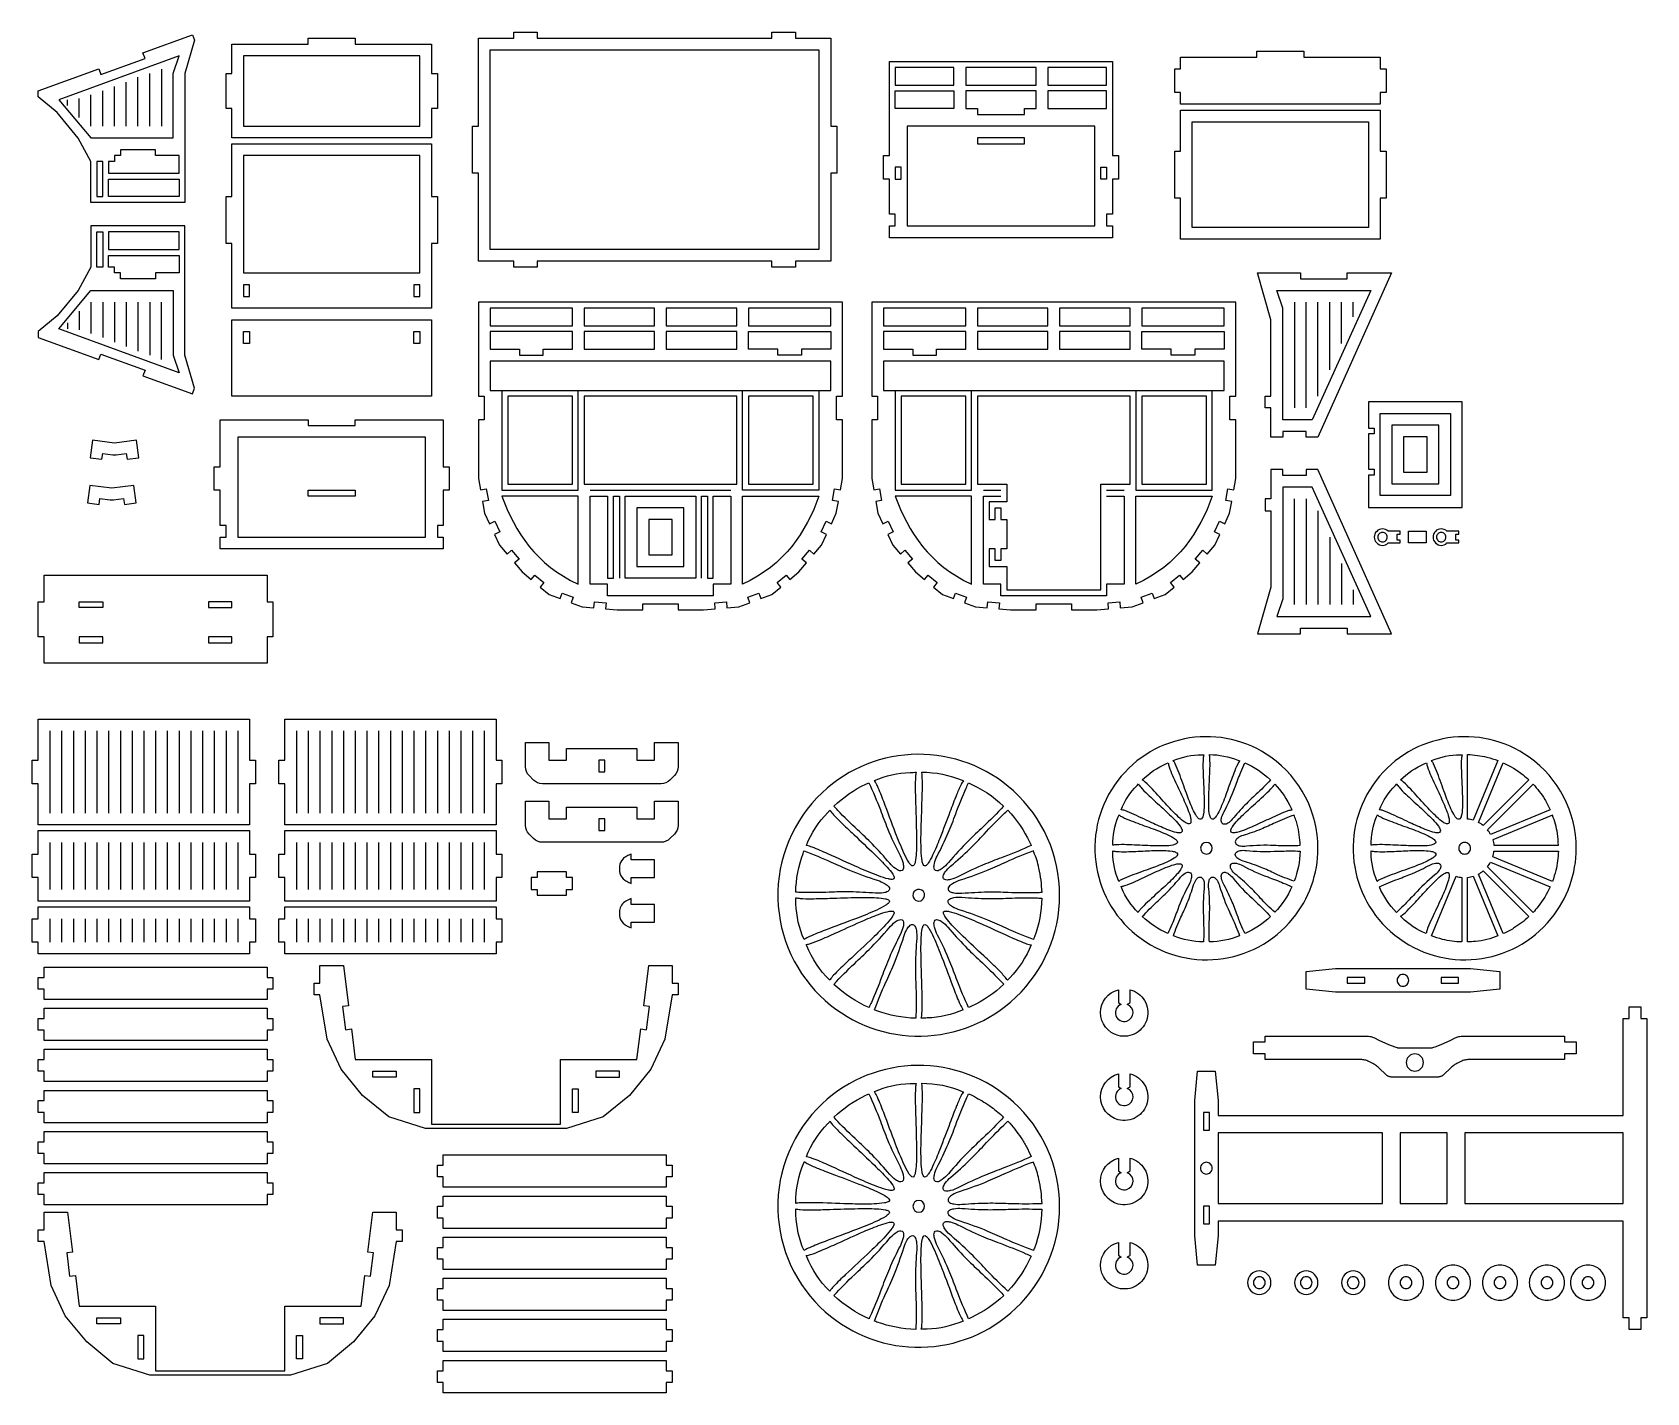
# Model space of a CAD drawing. Extents: x -2647 to 653, y -1913 to 868.
import ezdxf

# ---------------------------------------------------------------- set-up
doc = ezdxf.new("R2010")
doc.units = 0
doc.header["$MEASUREMENT"] = 0
doc.layers.get('0').update_dxf_attribs({"linetype": 'CONTINUOUS'})
doc.layers.add('ENGRAVE', color=1, linetype='CONTINUOUS')

msp = doc.modelspace()

# ---------------------------------------------------------------- linework, layer by layer
for points in [[(-2527.4, 520.3), (-2527.4, 604.3), (-2553.7, 652.1), (-2596.5, 704), (-2635.4, 736.3), (-2635.4, 748.3), (-2511.4, 793.4), (-2507.3, 782.2), (-2417, 815), (-2421.2, 826.3), (-2319.7, 863.2), (-2315.6, 851.9), (-2335.4, 784.3), (-2335.4, 520.3)], [(-1735.4, 400.3), (-1735.4, 580.3), (-1747.4, 580.3), (-1747.4, 676.3), (-1735.4, 676.3), (-1735.4, 856.3), (-1663.4, 856.3), (-1663.4, 868.3), (-1615.4, 868.3), (-1615.4, 856.3), (-1135.4, 856.3), (-1135.4, 868.3), (-1087.4, 868.3), (-1087.4, 856.3), (-1015.1, 856.3), (-1015.1, 676.3), (-1003.1, 676.3), (-1003.1, 580.3), (-1015.1, 580.3), (-1015.1, 400.3), (-1087.4, 400.3), (-1087.4, 388.3), (-1135.4, 388.3), (-1135.4, 400.3), (-1615.4, 400.3), (-1615.4, 388.3), (-1663.4, 388.3), (-1663.4, 400.3)], [(-2239.4, 652.3), (-2239.4, 712.3), (-2251.4, 712.3), (-2251.4, 784.3), (-2239.4, 784.3), (-2239.4, 844.3), (-2083.4, 844.3), (-2083.4, 856.3), (-1987.4, 856.3), (-1987.4, 844.3), (-1831.4, 844.3), (-1831.4, 784.3), (-1819.4, 784.3), (-1819.4, 712.3), (-1831.4, 712.3), (-1831.4, 652.3)], [(-300.3, 721.4), (-300.3, 745.4), (-312.3, 745.4), (-312.3, 793.4), (-300.3, 793.4), (-300.3, 817.4), (-144.3, 817.4), (-144.3, 829.4), (-48.3, 829.4), (-48.3, 817.4), (107.7, 817.4), (107.7, 793.4), (119.7, 793.4), (119.7, 745.4), (107.7, 745.4), (107.7, 721.4)], [(-895.4, 448.3), (-895.4, 472.3), (-883.4, 472.3), (-883.4, 496.3), (-895.4, 496.3), (-895.4, 568.3), (-907.4, 568.3), (-907.4, 616.3), (-895.4, 616.3), (-895.4, 808.3), (-439.4, 808.3), (-439.4, 616.3), (-427.4, 616.3), (-427.4, 568.3), (-439.4, 568.3), (-439.4, 496.3), (-451.4, 496.3), (-451.4, 472.3), (-439.4, 472.3), (-439.4, 448.3)], [(-883.4, 796.3), (-883.4, 760.3), (-763.4, 760.3), (-763.4, 796.3)], [(-739.4, 796.3), (-739.4, 760.3), (-595.4, 760.3), (-595.4, 796.3)], [(-571.4, 796.3), (-571.4, 760.3), (-451.4, 760.3), (-451.4, 796.3)], [(-883.4, 748.3), (-763.4, 748.3), (-763.4, 712.3), (-883.4, 712.3)], [(-739.4, 748.3), (-739.4, 712.3), (-715.4, 712.3), (-715.4, 700.3), (-619.4, 700.3), (-619.4, 712.3), (-595.4, 712.3), (-595.4, 748.3)], [(-571.4, 748.3), (-571.4, 712.3), (-451.4, 712.3), (-451.4, 748.3)], [(-300.3, 445.4), (-300.3, 529.4), (-312.3, 529.4), (-312.3, 625.4), (-300.3, 625.4), (-300.3, 709.4), (107.7, 709.4), (107.7, 625.4), (119.7, 625.4), (119.7, 529.4), (107.7, 529.4), (107.7, 445.4)], [(-2347.4, 580.3), (-2347.4, 616.3), (-2395.4, 616.3), (-2395.4, 628.3), (-2467.4, 628.3), (-2467.4, 616.3), (-2479.4, 616.3), (-2479.4, 604.3), (-2491.4, 604.3), (-2491.4, 580.3)], [(-2239.4, 304.3), (-2239.4, 436.3), (-2251.4, 436.3), (-2251.4, 532.3), (-2239.4, 532.3), (-2239.4, 640.3), (-1831.4, 640.3), (-1831.4, 532.3), (-1819.4, 532.3), (-1819.4, 436.3), (-1831.4, 436.3), (-1831.4, 304.3)], [(-715.4, 652.3), (-715.4, 640.3), (-619.4, 640.3), (-619.4, 652.3)], [(-2515.4, 604.3), (-2515.4, 532.3), (-2503.4, 532.3), (-2503.4, 604.3)], [(-2491.4, 532.3), (-2491.4, 568.3), (-2347.4, 568.3), (-2347.4, 532.3)], [(-883.4, 592.3), (-883.4, 568.3), (-871.4, 568.3), (-871.4, 592.3)], [(-451.4, 568.3), (-463.4, 568.3), (-463.4, 592.3), (-451.4, 592.3)], [(-2527.4, 472.3), (-2527.4, 388.3), (-2553.7, 340.4), (-2596.5, 288.5), (-2635.4, 256.3), (-2635.4, 244.3), (-2511.4, 199.1), (-2507.3, 210.4), (-2417, 177.6), (-2421.2, 166.3), (-2319.7, 129.4), (-2315.6, 140.6), (-2335.4, 208.3), (-2335.4, 472.3)], [(-2515.4, 388.3), (-2515.4, 460.3), (-2503.4, 460.3), (-2503.4, 388.3)], [(-2491.4, 460.3), (-2491.4, 424.3), (-2347.4, 424.3), (-2347.4, 460.3)], [(-2347.4, 412.3), (-2347.4, 376.3), (-2395.4, 376.3), (-2395.4, 364.3), (-2467.4, 364.3), (-2467.4, 376.3), (-2479.4, 376.3), (-2479.4, 388.3), (-2491.4, 388.3), (-2491.4, 412.3)], [(-115.4, 40.3), (-115.4, 100.3), (-127.4, 100.3), (-127.4, 124.3), (-115.4, 124.3), (-115.4, 280.3), (-143.3, 376.3), (-55.4, 376.3), (-55.4, 364.3), (40.6, 364.3), (40.6, 376.3), (130.7, 376.3), (-19.4, 40.3), (-43.4, 40.3), (-43.4, 52.3), (-91.4, 52.3), (-91.4, 40.3)], [(-2215.4, 328.3), (-2203.4, 328.3), (-2203.4, 352.3), (-2215.4, 352.3)], [(-1867.4, 352.3), (-1867.4, 328.3), (-1855.4, 328.3), (-1855.4, 352.3)], [(-991.4, -43.7), (-991.4, 76.3), (-1003.4, 76.3), (-1003.4, 124.3), (-991.4, 124.3), (-991.4, 316.3), (-1735.4, 316.3), (-1735.4, 124.3), (-1723.4, 124.3), (-1723.4, 76.3), (-1735.4, 76.3), (-1735.4, -43.7), (-1731.2, -67.3), (-1719.4, -65.3), (-1715.2, -88.9), (-1727.1, -91), (-1722.9, -114.6), (-1712.8, -136.4), (-1701.9, -131.3), (-1691.7, -153.1), (-1702.6, -158.1), (-1692.5, -179.9), (-1677, -198.3), (-1667.8, -190.6), (-1652.4, -208.9), (-1661.6, -216.6), (-1646.2, -235), (-1627.8, -250.5), (-1620.1, -241.3), (-1601.7, -256.7), (-1609.4, -265.9), (-1591, -281.3), (-1568.5, -289.5), (-1564.4, -278.2), (-1541.8, -286.5), (-1545.9, -297.7), (-1523.4, -305.9), (-1499.5, -308), (-1498.4, -296.1), (-1474.5, -298.2), (-1475.5, -310.1), (-1451.6, -312.2), (-1399.4, -312.2), (-1399.4, -300.2), (-1327.4, -300.2), (-1327.4, -312.2), (-1275.2, -312.2), (-1251.3, -310.1), (-1252.3, -298.2), (-1228.4, -296.1), (-1227.4, -308), (-1203.4, -305.9), (-1180.9, -297.7), (-1185, -286.5), (-1162.4, -278.2), (-1158.3, -289.5), (-1135.8, -281.3), (-1117.4, -265.9), (-1125.1, -256.7), (-1106.7, -241.3), (-1099, -250.5), (-1080.6, -235), (-1065.2, -216.6), (-1074.4, -208.9), (-1059, -190.6), (-1049.8, -198.3), (-1034.3, -179.9), (-1024.2, -158.1), (-1035.1, -153.1), (-1024.9, -131.3), (-1014.1, -136.4), (-1003.9, -114.6), (-999.7, -91), (-1011.6, -88.9), (-1007.4, -65.3), (-995.6, -67.3)], [(-1543.4, 268.3), (-1543.4, 304.3), (-1711.4, 304.3), (-1711.4, 268.3)], [(-1375.4, 268.3), (-1375.4, 304.3), (-1519.4, 304.3), (-1519.4, 268.3)], [(-1207.4, 268.3), (-1207.4, 304.3), (-1351.4, 304.3), (-1351.4, 268.3)], [(-1183.4, 268.3), (-1015.4, 268.3), (-1015.4, 304.3), (-1183.4, 304.3)], [(-187.4, -43.7), (-187.4, 76.3), (-199.4, 76.3), (-199.4, 124.3), (-187.4, 124.3), (-187.4, 316.3), (-931.4, 316.3), (-931.4, 124.3), (-919.4, 124.3), (-919.4, 76.3), (-931.4, 76.3), (-931.4, -43.7), (-927.2, -67.3), (-915.4, -65.3), (-911.3, -88.9), (-923.1, -91), (-918.9, -114.6), (-908.8, -136.4), (-897.9, -131.3), (-887.7, -153.1), (-898.6, -158.1), (-888.5, -179.9), (-873, -198.3), (-863.8, -190.6), (-848.4, -208.9), (-857.6, -216.6), (-842.2, -235), (-823.8, -250.5), (-816.1, -241.3), (-797.7, -256.7), (-805.4, -265.9), (-787, -281.3), (-764.5, -289.5), (-760.4, -278.2), (-737.8, -286.5), (-741.9, -297.7), (-719.4, -305.9), (-695.5, -308), (-694.4, -296.1), (-670.5, -298.2), (-671.6, -310.1), (-647.6, -312.2), (-595.4, -312.2), (-595.4, -300.2), (-523.4, -300.2), (-523.4, -312.2), (-471.2, -312.2), (-447.3, -310.1), (-448.3, -298.2), (-424.4, -296.1), (-423.4, -308), (-399.5, -305.9), (-376.9, -297.7), (-381, -286.5), (-358.4, -278.2), (-354.3, -289.5), (-331.8, -281.3), (-313.4, -265.9), (-321.1, -256.7), (-302.7, -241.3), (-295, -250.5), (-276.6, -235), (-261.2, -216.6), (-270.4, -208.9), (-255, -190.6), (-245.8, -198.3), (-230.4, -179.9), (-220.2, -158.1), (-231.1, -153.1), (-220.9, -131.3), (-210.1, -136.4), (-199.9, -114.6), (-195.7, -91), (-207.6, -88.9), (-203.4, -65.3), (-191.6, -67.3)], [(-739.4, 268.3), (-739.4, 304.3), (-907.4, 304.3), (-907.4, 268.3)], [(-571.4, 268.3), (-571.4, 304.3), (-715.4, 304.3), (-715.4, 268.3)], [(-403.4, 268.3), (-403.4, 304.3), (-547.4, 304.3), (-547.4, 268.3)], [(-379.4, 268.3), (-211.4, 268.3), (-211.4, 304.3), (-379.4, 304.3)], [(-2239.4, 124.3), (-2239.4, 280.3), (-1831.4, 280.3), (-1831.4, 124.3)], [(-2215.4, 232.3), (-2215.4, 256.3), (-2203.4, 256.3), (-2203.4, 232.3)], [(-1867.4, 232.3), (-1867.4, 256.3), (-1855.4, 256.3), (-1855.4, 232.3)], [(-1711.4, 256.3), (-1711.4, 220.3), (-1651.4, 220.3), (-1651.4, 208.3), (-1603.4, 208.3), (-1603.4, 220.3), (-1543.4, 220.3), (-1543.4, 256.3)], [(-1519.4, 256.3), (-1519.4, 220.3), (-1375.4, 220.3), (-1375.4, 256.3)], [(-1351.4, 256.3), (-1351.4, 220.3), (-1207.4, 220.3), (-1207.4, 256.3)], [(-1015.4, 256.3), (-1015.4, 220.3), (-1075.4, 220.3), (-1075.4, 208.3), (-1123.4, 208.3), (-1123.4, 220.3), (-1183.4, 220.3), (-1183.4, 256.3)], [(-907.4, 256.3), (-907.4, 220.3), (-847.4, 220.3), (-847.4, 208.3), (-799.4, 208.3), (-799.4, 220.3), (-739.4, 220.3), (-739.4, 256.3)], [(-715.4, 256.3), (-715.4, 220.3), (-571.4, 220.3), (-571.4, 256.3)], [(-547.4, 256.3), (-547.4, 220.3), (-403.4, 220.3), (-403.4, 256.3)], [(-211.4, 256.3), (-211.4, 220.3), (-271.4, 220.3), (-271.4, 208.3), (-319.4, 208.3), (-319.4, 220.3), (-379.4, 220.3), (-379.4, 256.3)], [(-1675.4, 124.3), (-1675.4, -55.7), (-1543.4, -55.7), (-1543.4, 124.3)], [(-1519.4, 124.3), (-1519.4, -55.7), (-1207.4, -55.7), (-1207.4, 124.3)], [(-1183.4, 124.3), (-1183.4, -55.7), (-1051.4, -55.7), (-1051.4, 124.3)], [(-871.4, 124.3), (-871.4, -55.7), (-739.4, -55.7), (-739.4, 124.3)], [(-715.4, 124.3), (-715.4, -55.7), (-655.4, -55.7), (-655.4, -91.7), (-691.4, -91.7), (-691.4, -127.7), (-679.4, -127.7), (-679.4, -103.7), (-667.4, -103.7), (-667.4, -127.7), (-655.4, -127.7), (-655.4, -187.7), (-667.4, -187.7), (-667.4, -211.7), (-679.4, -211.7), (-679.4, -187.7), (-691.4, -187.7), (-691.4, -223.7), (-655.4, -223.7), (-655.4, -271.7), (-463.4, -271.7), (-463.4, -55.7), (-403.4, -55.7), (-403.4, 124.3)], [(-379.4, 124.3), (-379.4, -55.7), (-247.4, -55.7), (-247.4, 124.3)], [(275.6, 113.1), (83.6, 113.1), (83.6, 59.1), (95.6, 59.1), (95.6, 47.1), (83.6, 47.1), (83.6, -24.9), (95.6, -24.9), (95.6, -36.9), (83.6, -36.9), (83.6, -102.9), (275.6, -102.9)], [(-2263.4, -187.7), (-2263.4, -163.7), (-2251.4, -163.7), (-2251.4, -139.7), (-2263.4, -139.7), (-2263.4, -67.7), (-2275.4, -67.7), (-2275.4, -19.7), (-2263.4, -19.7), (-2263.4, 76.3), (-2083.4, 76.3), (-2083.4, 64.3), (-1987.4, 64.3), (-1987.4, 76.3), (-1807.4, 76.3), (-1807.4, -19.7), (-1795.4, -19.7), (-1795.4, -67.7), (-1807.4, -67.7), (-1807.4, -139.7), (-1819.4, -139.7), (-1819.4, -163.7), (-1807.4, -163.7), (-1807.4, -187.7)], [(-2476.2, 4.5), (-2455.2, 7.3), (-2453.6, -4.6), (-2429.8, -1.5), (-2434.5, 34.2), (-2479.4, 28.3), (-2524.2, 34.2), (-2528.9, -1.5), (-2505.1, -4.6), (-2503.5, 7.3), (-2482.5, 4.5)], [(-115.4, -25.7), (-115.4, -85.7), (-127.4, -85.7), (-127.4, -109.7), (-115.4, -109.7), (-115.4, -265.7), (-143.3, -361.7), (-55.4, -361.7), (-55.4, -349.7), (40.6, -349.7), (40.6, -361.7), (130.7, -361.7), (-19.4, -25.7), (-43.4, -25.7), (-43.4, -37.7), (-91.4, -37.7), (-91.4, -25.7)], [(-2481.7, -87.6), (-2460.7, -84.9), (-2459.1, -96.8), (-2435.3, -93.6), (-2440, -58), (-2484.8, -63.9), (-2529.6, -58), (-2534.3, -93.6), (-2510.6, -96.8), (-2509, -84.9), (-2488, -87.6)], [(-2083.4, -79.7), (-2083.4, -67.7), (-1987.4, -67.7), (-1987.4, -79.7)], [(165.9, -151.7), (201.9, -151.7), (201.9, -175.7), (165.9, -175.7)], [(-2623.4, -421.7), (-2623.4, -367.7), (-2635.4, -367.7), (-2635.4, -295.7), (-2623.4, -295.7), (-2623.4, -241.7), (-2167.4, -241.7), (-2167.4, -295.7), (-2155.4, -295.7), (-2155.4, -367.7), (-2167.4, -367.7), (-2167.4, -421.7)], [(-2551.4, -307.7), (-2551.4, -295.7), (-2503.4, -295.7), (-2503.4, -307.7)], [(-2287.4, -295.7), (-2287.4, -307.7), (-2239.4, -307.7), (-2239.4, -295.7)], [(-2551.4, -367.7), (-2551.4, -379.7), (-2503.4, -379.7), (-2503.4, -367.7)], [(-2287.4, -367.7), (-2287.4, -379.7), (-2239.4, -379.7), (-2239.4, -367.7)], [(-2635.4, -751.7), (-2635.4, -667.7), (-2647.4, -667.7), (-2647.4, -619.7), (-2635.4, -619.7), (-2635.4, -535.7), (-2203.4, -535.7), (-2203.4, -619.7), (-2191.4, -619.7), (-2191.4, -667.7), (-2203.4, -667.7), (-2203.4, -751.7)], [(-2131.4, -751.7), (-2131.4, -667.7), (-2143.4, -667.7), (-2143.4, -619.7), (-2131.4, -619.7), (-2131.4, -535.7), (-1699.4, -535.7), (-1699.4, -619.7), (-1687.4, -619.7), (-1687.4, -667.7), (-1699.4, -667.7), (-1699.4, -751.7)], [(-1489.4, -619.7), (-1489.4, -643.7), (-1477.4, -643.7), (-1477.4, -619.7)], [(-1489.4, -739.5), (-1489.4, -763.5), (-1477.4, -763.5), (-1477.4, -739.5)], [(-2635.4, -907.7), (-2635.4, -859.7), (-2647.4, -859.7), (-2647.4, -811.7), (-2635.4, -811.7), (-2635.4, -763.7), (-2203.4, -763.7), (-2203.4, -811.7), (-2191.4, -811.7), (-2191.4, -859.7), (-2203.4, -859.7), (-2203.4, -907.7)], [(-2131.4, -907.7), (-2131.4, -859.7), (-2143.4, -859.7), (-2143.4, -811.7), (-2131.4, -811.7), (-2131.4, -763.7), (-1699.4, -763.7), (-1699.4, -811.7), (-1687.4, -811.7), (-1687.4, -859.7), (-1699.4, -859.7), (-1699.4, -907.7)], [(-1615.4, -847.7), (-1615.4, -859.7), (-1627.4, -859.7), (-1627.4, -883.7), (-1615.4, -883.7), (-1615.4, -895.7), (-1555.4, -895.7), (-1555.4, -883.7), (-1543.4, -883.7), (-1543.4, -859.7), (-1555.4, -859.7), (-1555.4, -847.7)], [(-2635.4, -1015.7), (-2635.4, -991.7), (-2647.4, -991.7), (-2647.4, -943.7), (-2635.4, -943.7), (-2635.4, -919.7), (-2203.4, -919.7), (-2203.4, -943.7), (-2191.4, -943.7), (-2191.4, -991.7), (-2203.4, -991.7), (-2203.4, -1015.7)], [(-2131.4, -1015.7), (-2131.4, -991.7), (-2143.4, -991.7), (-2143.4, -943.7), (-2131.4, -943.7), (-2131.4, -919.7), (-1699.4, -919.7), (-1699.4, -943.7), (-1687.4, -943.7), (-1687.4, -991.7), (-1699.4, -991.7), (-1699.4, -1015.7)], [(-2623.4, -1108.7), (-2623.4, -1087.7), (-2635.4, -1087.7), (-2635.4, -1063.7), (-2623.4, -1063.7), (-2623.4, -1042.7), (-2167.4, -1042.7), (-2167.4, -1063.7), (-2155.4, -1063.7), (-2155.4, -1087.7), (-2167.4, -1087.7), (-2167.4, -1108.7)], [(-1555.4, -1372.7), (-1843.4, -1372.7), (-1918.6, -1348.7), (-1972.1, -1305), (-2016, -1251.5), (-2044.7, -1189.7), (-2059.4, -1099.7), (-2071.4, -1099.7), (-2071.4, -1075.7), (-2059.4, -1075.7), (-2059.4, -1039.7), (-2011.4, -1039.7), (-2001.1, -1121.6), (-2013, -1123.1), (-2007, -1170.7), (-1995.1, -1169.2), (-1987.4, -1231.7), (-1831.4, -1231.7), (-1831.4, -1363.7), (-1567.4, -1363.7), (-1567.4, -1231.7), (-1411.4, -1231.7), (-1403.7, -1169.2), (-1391.8, -1170.7), (-1385.8, -1123.1), (-1397.7, -1121.6), (-1387.4, -1039.7), (-1339.4, -1039.7), (-1339.4, -1075.7), (-1327.4, -1075.7), (-1327.4, -1099.7), (-1339.4, -1099.7), (-1354.1, -1189.7), (-1382.9, -1251.5), (-1426.7, -1305), (-1480.2, -1348.7)], [(40.2, -1093.8), (16.2, -1093.8), (-43.8, -1087.8), (-43.8, -1051.8), (16.2, -1045.8), (292.2, -1045.8), (352.2, -1051.8), (352.2, -1087.8), (292.2, -1093.8), (268.2, -1093.8), (232.2, -1093.8), (76.2, -1093.8)], [(76.2, -1063.8), (40.2, -1063.8), (40.2, -1075.8), (76.2, -1075.8)], [(268.2, -1063.8), (232.2, -1063.8), (232.2, -1075.8), (268.2, -1075.8)], [(-2623.4, -1192.7), (-2623.4, -1171.7), (-2635.4, -1171.7), (-2635.4, -1147.7), (-2623.4, -1147.7), (-2623.4, -1126.7), (-2167.4, -1126.7), (-2167.4, -1147.7), (-2155.4, -1147.7), (-2155.4, -1171.7), (-2167.4, -1171.7), (-2167.4, -1192.7)], [(-265.4, -1651.7), (-271.4, -1591.7), (-271.4, -1315.7), (-265.4, -1255.7), (-229.4, -1255.7), (-223.4, -1315.7), (-223.4, -1345.7), (604.6, -1345.7), (604.6, -1147.7), (616.6, -1147.7), (616.6, -1123.7), (640.6, -1123.7), (640.6, -1147.7), (652.6, -1147.7), (652.6, -1759.7), (640.6, -1759.7), (640.6, -1783.7), (616.6, -1783.7), (616.6, -1759.7), (604.6, -1759.7), (604.6, -1561.7), (-223.4, -1561.7), (-223.4, -1591.7), (-229.4, -1651.7)], [(-151.4, -1219.7), (-151.4, -1195.7), (-127.4, -1195.7), (-127.4, -1183.7), (80, -1183.7), (82.1, -1183.8), (84.2, -1184), (86.3, -1184.3), (88.4, -1184.7), (90.4, -1185.2), (92.4, -1185.9), (94.4, -1186.7), (96.3, -1187.6), (104.9, -1191.9), (124.9, -1200.8), (137.4, -1205.7), (140, -1206.6), (142.2, -1207.2), (143.2, -1207.5), (144, -1207.7), (144.4, -1207.7), (144.7, -1207.8), (145, -1207.8), (145.3, -1207.8), (212.1, -1207.8), (212.3, -1207.8), (212.6, -1207.8), (213, -1207.7), (213.4, -1207.7), (214.2, -1207.5), (215.2, -1207.2), (217.4, -1206.6), (220, -1205.7), (232.3, -1200.8), (252.3, -1191.9), (260.9, -1187.6), (262.8, -1186.7), (264.8, -1185.9), (266.8, -1185.2), (268.8, -1184.7), (270.9, -1184.3), (273, -1184), (275.1, -1183.8), (277.2, -1183.7), (484.6, -1183.7), (484.6, -1195.7), (508.6, -1195.7), (508.6, -1219.7), (484.6, -1219.7), (484.6, -1231.7), (289.2, -1231.7), (287.1, -1231.8), (285, -1232), (282.9, -1232.3), (280.8, -1232.7), (278.8, -1233.2), (276.8, -1233.9), (274.8, -1234.7), (272.9, -1235.6), (264.3, -1239.9), (262.4, -1240.8), (260.6, -1241.9), (258.8, -1243.1), (257, -1244.3), (255.3, -1245.6), (253.6, -1246.9), (252, -1248.3), (250.5, -1249.8), (238.7, -1261.6), (237.9, -1262.3), (237.2, -1263), (236.4, -1263.6), (235.5, -1264.2), (234.7, -1264.8), (233.8, -1265.3), (232.9, -1265.7), (231.9, -1266.1), (231, -1266.5), (230, -1266.8), (229, -1267.1), (228, -1267.3), (227, -1267.5), (226, -1267.6), (225, -1267.7), (224, -1267.7), (133.2, -1267.7), (132.2, -1267.7), (131.2, -1267.6), (130.1, -1267.5), (129.1, -1267.3), (128.1, -1267.1), (127.2, -1266.8), (126.2, -1266.5), (125.2, -1266.1), (124.3, -1265.7), (123.4, -1265.3), (122.5, -1264.8), (121.7, -1264.2), (120.8, -1263.6), (120, -1263), (119.2, -1262.3), (118.5, -1261.6), (106.7, -1249.8), (105.1, -1248.3), (103.5, -1246.9), (101.9, -1245.6), (100.2, -1244.3), (98.4, -1243.1), (96.6, -1241.9), (94.8, -1240.8), (92.9, -1239.9), (84.3, -1235.6), (82.4, -1234.7), (80.4, -1233.9), (78.4, -1233.2), (76.4, -1232.7), (74.3, -1232.3), (72.2, -1232), (70.1, -1231.8), (68, -1231.7), (-127.4, -1231.7), (-127.4, -1219.7)], [(-2623.4, -1276.7), (-2623.4, -1255.7), (-2635.4, -1255.7), (-2635.4, -1231.7), (-2623.4, -1231.7), (-2623.4, -1210.7), (-2167.4, -1210.7), (-2167.4, -1231.7), (-2155.4, -1231.7), (-2155.4, -1255.7), (-2167.4, -1255.7), (-2167.4, -1276.7)], [(-1951.4, -1255.7), (-1903.4, -1255.7), (-1903.4, -1267.7), (-1951.4, -1267.7)], [(-1447.4, -1255.7), (-1495.4, -1255.7), (-1495.4, -1267.7), (-1447.4, -1267.7)], [(-2623.4, -1360.7), (-2623.4, -1339.7), (-2635.4, -1339.7), (-2635.4, -1315.7), (-2623.4, -1315.7), (-2623.4, -1294.7), (-2167.4, -1294.7), (-2167.4, -1315.7), (-2155.4, -1315.7), (-2155.4, -1339.7), (-2167.4, -1339.7), (-2167.4, -1360.7)], [(-1855.4, -1291.7), (-1867.4, -1291.7), (-1867.4, -1339.7), (-1855.4, -1339.7)], [(-1543.4, -1291.7), (-1531.4, -1291.7), (-1531.4, -1339.7), (-1543.4, -1339.7)], [(-253.4, -1339.7), (-253.4, -1375.7), (-241.4, -1375.7), (-241.4, -1339.7)], [(-2623.4, -1444.7), (-2623.4, -1423.7), (-2635.4, -1423.7), (-2635.4, -1399.7), (-2623.4, -1399.7), (-2623.4, -1378.7), (-2167.4, -1378.7), (-2167.4, -1399.7), (-2155.4, -1399.7), (-2155.4, -1423.7), (-2167.4, -1423.7), (-2167.4, -1444.7)], [(-223.4, -1381.7), (-223.4, -1525.7), (112.6, -1525.7), (112.6, -1381.7)], [(148.6, -1381.7), (148.6, -1525.7), (244.6, -1525.7), (244.6, -1381.7)], [(280.6, -1381.7), (280.6, -1525.7), (604.6, -1525.7), (604.6, -1381.7)], [(-1807.4, -1492.7), (-1807.4, -1471.7), (-1819.4, -1471.7), (-1819.4, -1447.7), (-1807.4, -1447.7), (-1807.4, -1426.7), (-1351.4, -1426.7), (-1351.4, -1447.7), (-1339.4, -1447.7), (-1339.4, -1471.7), (-1351.4, -1471.7), (-1351.4, -1492.7)], [(-2623.4, -1528.7), (-2623.4, -1507.7), (-2635.4, -1507.7), (-2635.4, -1483.7), (-2623.4, -1483.7), (-2623.4, -1462.7), (-2167.4, -1462.7), (-2167.4, -1483.7), (-2155.4, -1483.7), (-2155.4, -1507.7), (-2167.4, -1507.7), (-2167.4, -1528.7)], [(-1807.4, -1576.7), (-1807.4, -1555.7), (-1819.4, -1555.7), (-1819.4, -1531.7), (-1807.4, -1531.7), (-1807.4, -1510.7), (-1351.4, -1510.7), (-1351.4, -1531.7), (-1339.4, -1531.7), (-1339.4, -1555.7), (-1351.4, -1555.7), (-1351.4, -1576.7)], [(-2119.4, -1876.7), (-2407.4, -1876.7), (-2482.6, -1852.7), (-2536.1, -1809), (-2580, -1755.5), (-2608.7, -1693.7), (-2623.4, -1603.7), (-2635.4, -1603.7), (-2635.4, -1579.7), (-2623.4, -1579.7), (-2623.4, -1543.7), (-2575.4, -1543.7), (-2565.1, -1625.6), (-2577, -1627.1), (-2571, -1674.7), (-2559.1, -1673.2), (-2551.4, -1735.7), (-2395.4, -1735.7), (-2395.4, -1867.7), (-2131.4, -1867.7), (-2131.4, -1735.7), (-1975.4, -1735.7), (-1967.7, -1673.2), (-1955.8, -1674.7), (-1949.8, -1627.1), (-1961.7, -1625.6), (-1951.4, -1543.7), (-1903.4, -1543.7), (-1903.4, -1579.7), (-1891.4, -1579.7), (-1891.4, -1603.7), (-1903.4, -1603.7), (-1918.1, -1693.7), (-1946.9, -1755.5), (-1990.7, -1809), (-2044.2, -1852.7)], [(-253.4, -1531.7), (-253.4, -1567.7), (-241.4, -1567.7), (-241.4, -1531.7)], [(-1807.4, -1660.7), (-1807.4, -1639.7), (-1819.4, -1639.7), (-1819.4, -1615.7), (-1807.4, -1615.7), (-1807.4, -1594.7), (-1351.4, -1594.7), (-1351.4, -1615.7), (-1339.4, -1615.7), (-1339.4, -1639.7), (-1351.4, -1639.7), (-1351.4, -1660.7)], [(-1807.4, -1744.7), (-1807.4, -1723.7), (-1819.4, -1723.7), (-1819.4, -1699.7), (-1807.4, -1699.7), (-1807.4, -1678.7), (-1351.4, -1678.7), (-1351.4, -1699.7), (-1339.4, -1699.7), (-1339.4, -1723.7), (-1351.4, -1723.7), (-1351.4, -1744.7)], [(-2515.4, -1759.7), (-2467.4, -1759.7), (-2467.4, -1771.7), (-2515.4, -1771.7)], [(-2011.4, -1759.7), (-2059.4, -1759.7), (-2059.4, -1771.7), (-2011.4, -1771.7)], [(-1807.4, -1828.7), (-1807.4, -1807.7), (-1819.4, -1807.7), (-1819.4, -1783.7), (-1807.4, -1783.7), (-1807.4, -1762.7), (-1351.4, -1762.7), (-1351.4, -1783.7), (-1339.4, -1783.7), (-1339.4, -1807.7), (-1351.4, -1807.7), (-1351.4, -1828.7)], [(-2419.4, -1795.7), (-2431.4, -1795.7), (-2431.4, -1843.7), (-2419.4, -1843.7)], [(-2107.4, -1795.7), (-2095.4, -1795.7), (-2095.4, -1843.7), (-2107.4, -1843.7)], [(-1807.4, -1912.7), (-1807.4, -1891.7), (-1819.4, -1891.7), (-1819.4, -1867.7), (-1807.4, -1867.7), (-1807.4, -1846.7), (-1351.4, -1846.7), (-1351.4, -1867.7), (-1339.4, -1867.7), (-1339.4, -1891.7), (-1351.4, -1891.7), (-1351.4, -1912.7)]]:
    msp.add_lwpolyline(points, close=True)
for points in [[(124.3, -151.7, 0.41271), (100.6, -151.9, 0.41271), (100.7, -175.6, 0.41145), (124.3, -175.7), (148.6, -175.7), (148.6, -169.7), (142.6, -169.7), (142.6, -157.7), (148.6, -157.7), (148.6, -151.7)], [(112.6, -173.3, 0.414214), (122.2, -163.7, 0.414214), (112.6, -154.1, 0.414214), (103, -163.7, 0.414214)], [(244.3, -151.7, 0.41271), (220.6, -151.9, 0.41271), (220.7, -175.6, 0.41145), (244.3, -175.7), (268.6, -175.7), (268.6, -169.7), (262.6, -169.7), (262.6, -157.7), (268.6, -157.7), (268.6, -151.7)], [(232.6, -173.3, 0.414214), (242.2, -163.7, 0.414214), (232.6, -154.1, 0.414214), (223, -163.7, 0.414214)], [(-1639.4, -583.7), (-1591.4, -583.7), (-1591.4, -619.7), (-1555.4, -619.7), (-1555.4, -595.7), (-1411.4, -595.7), (-1411.4, -619.7), (-1375.4, -619.7), (-1375.4, -583.7), (-1327.4, -583.7), (-1327.4, -633.1, -0.198916), (-1334.9, -651.2), (-1343.9, -660.2, -0.198915), (-1362, -667.7), (-1604.8, -667.7, -0.198915), (-1622.9, -660.2), (-1631.9, -651.2, -0.198914), (-1639.4, -633.1)], [(-19.4, -799.7, 0.243282), (-115.6, -613.7, 0.404072), (-428.5, -661.3, 0.407608), (-390.2, -977.4, 0.412885), (-70.6, -943.6, 0.172941)], [(508.6, -799.7, 0.243282), (412.4, -613.7, 0.404072), (99.5, -661.3, 0.407609), (137.8, -977.4, 0.412885), (457.4, -943.6, 0.172941)], [(-547.4, -895.7, 0.21178), (-641.9, -682.5, 0.391929), (-1032.8, -686.1, 0.213524), (-1123.3, -902.9, 0.208326), (-1026.4, -1111.2, 0.390197), (-636.8, -1104.2, 0.205517)], [(-378.6, -660.1, -0.09623), (-329.2, -626.8), (-325.4, -625.2, 0.07041), (-323.7, -633.1, 0.026017), (-316.5, -651.3, 0.005895), (-300.5, -686, -0.016027), (-285.3, -720.7, -0.036448), (-279.8, -737.3, -0.077155), (-279, -745.5, -0.192541), (-280.5, -749.2, -0.24616), (-284.5, -750, -0.091184), (-291.4, -746.7, -0.041205), (-304.3, -736, -0.017959), (-328.2, -711.5, 0.003012), (-357.8, -679.2, 0.023918), (-372.4, -664.6, 0.055117)], [(-315.1, -620.5, -0.099565), (-256.8, -608.5), (-252.6, -608.5, 0.070307), (-254.1, -616.5, 0.025895), (-254.4, -636.1, 0.005837), (-252.9, -674.3, -0.01601), (-252.2, -712.3, -0.036411), (-253.5, -729.8, -0.07724), (-255.8, -737.6, -0.193502), (-258.7, -740.5, -0.246041), (-262.7, -739.6, -0.090618), (-267.7, -733.9, -0.040959), (-275.6, -719.1, -0.017856), (-288.3, -687.3, 0.003032), (-303.2, -646.1, 0.023885), (-311.2, -627.1, 0.055063)], [(-241.4, -608.2, -0.093763), (-182.9, -619.6), (-179.1, -621.1, 0.070307), (-183.5, -627.9, 0.026135), (-191.3, -645.9, 0.005976), (-204.5, -681.7, -0.015999), (-218.2, -717, -0.036365), (-226.2, -732.6, -0.07668), (-231.3, -739, -0.192132), (-235, -740.5, -0.247601), (-238.4, -738.3, -0.092119), (-241, -731.1, -0.041009), (-242.6, -714.5, -0.018067), (-242.1, -680.2, 0.002962), (-240.2, -636.4, 0.023921), (-240.3, -615.8, 0.055321)], [(-168.6, -625.2, -0.081762), (-116.4, -659.9, -0.024137), (-145.5, -689.4, 0.011756), (-168.6, -711.4, 0.022775), (-194.5, -740.6, -0.081665), (-203.8, -748.6, -0.147369), (-211, -750.7, -0.337047), (-216.6, -745.7, -0.114833), (-216.6, -738.1, -0.073818), (-211.9, -725.9, 0.036955), (-188.7, -674.4, -0.010558), (-177, -644, -0.012707)], [(149.4, -660.1, -0.096231), (198.8, -626.8), (202.6, -625.2, 0.07041), (204.3, -633.1, 0.026017), (211.5, -651.3, 0.005895), (227.5, -686, -0.016027), (242.7, -720.7, -0.036448), (248.2, -737.3, -0.077154), (249, -745.5, -0.19254), (247.5, -749.2, -0.246161), (243.5, -750, -0.091185), (236.6, -746.7, -0.041205), (223.7, -736, -0.017959), (199.8, -711.5, 0.003012), (170.2, -679.2, 0.023918), (155.6, -664.6, 0.055118)], [(212.9, -620.5, -0.099565), (271.2, -608.5), (275.4, -608.5, 0.070307), (273.9, -616.5, 0.025895), (273.6, -636.1, 0.005837), (275.1, -674.3, -0.01601), (275.8, -712.3, -0.036411), (274.5, -729.8, -0.07724), (272.2, -737.6, -0.193504), (269.3, -740.5, -0.24604), (265.3, -739.6, -0.090617), (260.3, -733.9, -0.040959), (252.4, -719.1, -0.017856), (239.7, -687.3, 0.003032), (224.8, -646.1, 0.023885), (216.8, -627.1, 0.055063)], [(286.6, -608.2, -0.053553), (326.1, -613.5, -0.032919), (348.3, -620.5), (297.9, -742.3, 0.049855), (286.6, -740)], [(359.4, -625.2, -0.063904), (399.9, -649.7, -0.021632), (411.7, -660.1), (318.5, -753.3, 0.049792), (309, -746.9)], [(-926, -661.2, -0.095029), (-852.9, -644.7, -0.012169), (-840.5, -644.5, 0.058538), (-841.9, -653.2, 0.023125), (-842.6, -676.5, 0.00662), (-841.7, -714, -0.004803), (-840.1, -772.1, -0.017644), (-840.5, -809.4, -0.040554), (-842.7, -827.7, -0.081454), (-844.8, -833.7, -0.243498), (-847.5, -835.8, -0.198617), (-851, -834.3, -0.071237), (-855.9, -828.3, -0.035072), (-865.7, -809.7, -0.015759), (-882.7, -768.6, -0.001102), (-907, -704.1, 0.015937), (-920, -672.4, 0.036348), (-925.3, -662.3)], [(-829.4, -644.2, -0.100712), (-746.6, -660.8), (-744, -661.9, 0.058805), (-748.7, -669.4, 0.023291), (-758.2, -690.6, 0.006699), (-771.7, -725.5, -0.004741), (-792.4, -779.7, -0.017578), (-807, -814, -0.040394), (-816, -830.1, -0.080995), (-820.3, -834.8, -0.242503), (-823.6, -835.8, -0.199662), (-826.2, -833, -0.071689), (-828.5, -825.6, -0.035245), (-830.5, -804.6, -0.015833), (-830.5, -760.2, -0.001152), (-828.3, -691.2, 0.015881), (-828.1, -656.8, 0.036248), (-829.1, -645.4)], [(-1009, -713.6, -0.0811), (-943.4, -668.7, -0.007919), (-937.3, -666, -0.019395), (-913.9, -721.5, 0.007964), (-899.2, -759.5, 0.02097), (-873.7, -814.3, -0.055565), (-867.5, -830.5, -0.095384), (-866.6, -840.1, -0.199945), (-869.1, -844.9, -0.220985), (-874.5, -845.6, -0.098592), (-882.9, -841.4, -0.054984), (-894.8, -830.5, 0.015697), (-930.2, -791.3, 0.012322), (-960.4, -762.1, -0.01614), (-1000.9, -722.3, -0.003727)], [(-733.7, -665.9, -0.084092), (-662, -713.5, -0.019446), (-704.4, -756.4, 0.007978), (-733.9, -784.6, 0.021038), (-774.8, -829.1, -0.055487), (-787.4, -841.1, -0.095059), (-796, -845.6, -0.199296), (-801.3, -845.1, -0.221639), (-804.1, -840.4, -0.098933), (-803.4, -831, -0.055064), (-797.9, -815.9, 0.015637), (-775.3, -768.3, 0.012299), (-759.8, -729.3, -0.016105), (-738.6, -676.7, -0.003715)], [(-421.9, -720.9, -0.092933), (-389.2, -671.2), (-386.3, -668.2, 0.070364), (-381.7, -674.9, 0.026043), (-368, -689, 0.005927), (-340, -714.9, -0.015985), (-312.6, -741.2, -0.036383), (-301.2, -754.5, -0.077029), (-297.3, -761.7, -0.192453), (-297.3, -765.7, -0.246597), (-300.7, -768, -0.091164), (-308.3, -767.5, -0.041164), (-324.3, -762.7, -0.017945), (-355.7, -749.1, 0.002975), (-395.4, -730.6, 0.023842), (-414.5, -722.8, 0.055062)], [(-107.8, -668.6, -0.096223), (-74.5, -718), (-72.9, -721.8, 0.070195), (-80.8, -723.5, 0.025969), (-99, -730.7, 0.005881), (-133.7, -746.7, -0.01602), (-168.4, -761.9, -0.036385), (-185, -767.3, -0.076886), (-193.2, -768.1, -0.193248), (-196.9, -766.6, -0.247055), (-197.7, -762.6, -0.091537), (-194.4, -755.7, -0.041283), (-183.8, -742.9, -0.01797), (-159.2, -719, 0.003023), (-126.9, -689.4, 0.023953), (-112.3, -674.7, 0.055242)], [(106.1, -720.9, -0.092933), (138.8, -671.2), (141.7, -668.2, 0.070364), (146.3, -674.9, 0.026043), (160, -689, 0.005927), (188, -714.9, -0.015985), (215.4, -741.2, -0.036383), (226.8, -754.5, -0.077028), (230.7, -761.7, -0.192453), (230.7, -765.7, -0.246597), (227.3, -768, -0.091164), (219.7, -767.5, -0.041164), (203.7, -762.7, -0.017945), (172.3, -749.1, 0.002975), (132.6, -730.6, 0.023842), (113.5, -722.8, 0.055062)], [(420.2, -668.6, -0.054313), (444.2, -699.8, -0.034954), (455.1, -720.9), (333.4, -771.3, 0.05162), (327, -761.8)], [(-1639.4, -703.5), (-1591.4, -703.5), (-1591.4, -739.5), (-1555.4, -739.5), (-1555.4, -715.5), (-1411.4, -715.5), (-1411.4, -739.5), (-1375.4, -739.5), (-1375.4, -703.5), (-1327.4, -703.5), (-1327.4, -752.9, -0.198917), (-1334.9, -771), (-1343.9, -780, -0.198915), (-1362, -787.5), (-1604.8, -787.5, -0.198916), (-1622.9, -780), (-1631.9, -771, -0.198914), (-1639.4, -752.9)], [(-1065.2, -794, -0.094067), (-1021.4, -726.7, -0.006452), (-1016.6, -721.7, 0.058482), (-1011.5, -728.9, 0.023194), (-995.4, -745.8, 0.006665), (-968.3, -771.7, -0.00477), (-926.2, -811.6, -0.017606), (-900.1, -838.2, -0.04042), (-888.6, -852.7, -0.080937), (-885.9, -858.5, -0.241843), (-886.3, -861.9, -0.200125), (-889.8, -863.3, -0.071746), (-897.5, -862.5, -0.035234), (-917.6, -856.3, -0.015816), (-958.6, -839.3, -0.001131), (-1021.4, -810.9, 0.015925), (-1053.1, -797.6, 0.03639), (-1064, -794.2)], [(-653.3, -722.1, -0.081098), (-608.4, -787.7, -0.007918), (-605.7, -793.8, -0.019395), (-661.2, -817.2, 0.007964), (-699.2, -831.9, 0.020971), (-754, -857.4, -0.055566), (-770.2, -863.6, -0.095385), (-779.8, -864.5, -0.199944), (-784.5, -862, -0.220982), (-785.3, -856.6, -0.098593), (-781.1, -848.2, -0.054985), (-770.2, -836.3, 0.015697), (-731, -800.9, 0.012323), (-701.8, -770.7, -0.01614), (-662, -730.2, -0.003727)], [(-438.9, -793.7, -0.093765), (-427.6, -735.2), (-426, -731.4, 0.070315), (-419.2, -735.8, 0.026137), (-401.2, -743.6, 0.005977), (-365.4, -756.8, -0.015998), (-330.2, -770.5, -0.036365), (-314.6, -778.5, -0.076691), (-308.2, -783.6, -0.192187), (-306.6, -787.3, -0.247561), (-308.9, -790.7, -0.092095), (-316, -793.3, -0.041002), (-332.6, -794.9, -0.018065), (-366.9, -794.4, 0.002961), (-410.7, -792.5, 0.023916), (-431.3, -792.6, 0.055306)], [(-68.2, -732, 0.023635), (-106.6, -747.7, -0.012281), (-135.7, -760.7, -0.022898), (-172.6, -773.5, 0.081859), (-183.5, -779, 0.148138), (-188.2, -784.8, 0.336526), (-185.7, -791.9, 0.122722), (-177.7, -794.9, 0.066157), (-165.6, -795.1, -0.036883), (-109.1, -793.4, 0.011922), (-74.6, -794.2, 0.011565), (-55.6, -793.7, 0.053394), (-61.8, -750.8, 0.022162), (-65.5, -739.3, 0.046501), (-67.5, -734.2, -0.0553)], [(89.1, -793.7, -0.093765), (100.4, -735.2), (102, -731.4, 0.070315), (108.8, -735.8, 0.026137), (126.8, -743.6, 0.005977), (162.6, -756.8, -0.015998), (197.8, -770.5, -0.036365), (213.4, -778.5, -0.076691), (219.8, -783.6, -0.192187), (221.4, -787.3, -0.247562), (219.1, -790.7, -0.092096), (212, -793.3, -0.041002), (195.4, -794.9, -0.018065), (161.1, -794.4, 0.002961), (117.3, -792.5, 0.023916), (96.7, -792.6, 0.055306)], [(459.8, -732), (337.9, -782.4, -0.053218), (340.3, -793.7), (472.1, -793.7, 0.034923), (470.1, -769.7, 0.057453)], [(-235.4, -799.7, 0.413694), (-247.4, -787.7, 0.413694), (-259.4, -799.7, 0.413694), (-247.4, -811.7, 0.413694)], [(292.6, -799.7, 0.414214), (280.6, -787.7, 0.414214), (268.6, -799.7, 0.414214), (280.6, -811.7, 0.414214)], [(-1423.4, -811.7, 0.021616), (-1432.1, -815.8, 0.08231), (-1440.5, -822, 0.158207), (-1446.9, -836.1, 0.097463), (-1446.3, -850.7, 0.177471), (-1436.4, -864.7, 0.02745), (-1432.3, -867.3, 0.020909), (-1423.4, -871.7), (-1423.4, -859.7), (-1375.4, -859.7), (-1375.4, -823.7), (-1423.4, -823.7)], [(-1086.9, -889.7, -0.080926), (-1071.9, -810.3, -0.006161), (-1070, -805.3, -0.019468), (-1014.2, -828, 0.007993), (-976.9, -844.5, 0.021052), (-920.1, -865.2, -0.055552), (-904.2, -872.3, -0.095381), (-896.8, -878.4, -0.199994), (-895.2, -883.5, -0.220989), (-898.5, -887.9, -0.098561), (-907.4, -890.9, -0.054961), (-923.6, -891.6, 0.015624), (-976.3, -888.9, 0.012271), (-1018.3, -889.6, -0.016076), (-1075.1, -890.1, -0.003712)], [(-600.9, -805.1, 0.019109), (-656.8, -828, -0.008366), (-694, -844.5, -0.021161), (-750.7, -865.2, 0.055541), (-766.6, -872.3, 0.095456), (-774, -878.5, 0.200243), (-775.6, -883.5, 0.220828), (-772.3, -887.9, 0.09843), (-763.4, -890.9, 0.054919), (-747.2, -891.6, -0.015643), (-694.5, -888.9, -0.012199), (-652.5, -889.6, 0.016088), (-595.3, -890.1, 0.003692), (-583.4, -889.7, 0.041816), (-589.7, -840.2, 0.043776), (-600.1, -807.6, -0.01839)], [(-426.6, -867.4, -0.099534), (-438.6, -809.1), (-438.6, -804.9, 0.069908), (-430.6, -806.4, 0.02587), (-411, -806.7, 0.005829), (-372.9, -805.2, -0.016058), (-335, -804.5, -0.036407), (-317.5, -805.8, -0.076829), (-309.6, -808.1, -0.192741), (-306.8, -811, -0.247519), (-307.6, -815, -0.091694), (-313.2, -820.1, -0.04131), (-328, -827.9, -0.017962), (-359.8, -840.6, 0.00306), (-401, -855.5, 0.024038), (-420, -863.5, 0.055453)], [(-55.9, -805.7, -0.082819), (-68.1, -867.3, -0.024196), (-106.5, -851.7, 0.011783), (-135.6, -838.8, 0.022842), (-172.5, -826, -0.081778), (-183.4, -820.5, -0.147303), (-188.1, -814.6, -0.33666), (-185.7, -807.5, -0.11501), (-178.6, -804.6, -0.07396), (-165.6, -804.3, 0.036957), (-109.1, -806, -0.010559), (-76.5, -805.2, -0.01271)], [(101.4, -867.4, -0.099534), (89.4, -809.1), (89.4, -804.9, 0.069908), (97.4, -806.4, 0.02587), (117, -806.7, 0.005829), (155.1, -805.2, -0.016058), (193, -804.5, -0.036406), (210.5, -805.8, -0.076828), (218.4, -808.1, -0.19274), (221.2, -811, -0.247519), (220.4, -815, -0.091694), (214.7, -820.1, -0.04131), (200, -827.9, -0.017962), (168.2, -840.6, 0.00306), (127, -855.5, 0.024038), (108, -863.5, 0.055454)], [(472.1, -805.7, -0.053554), (466.8, -845.2, -0.032921), (459.8, -867.4), (338, -817, 0.050043), (340.3, -805.7)], [(-387.1, -930.9, -0.096214), (-420.4, -881.5), (-421.9, -877.7, 0.070195), (-414, -876, 0.025968), (-395.8, -868.8, 0.00588), (-361.2, -852.8, -0.01602), (-326.4, -837.6, -0.036386), (-309.8, -832.2, -0.07689), (-301.6, -831.3, -0.193258), (-297.9, -832.8, -0.247045), (-297.2, -836.8, -0.091533), (-300.4, -843.7, -0.041282), (-311.1, -856.6, -0.017969), (-335.6, -880.5, 0.003023), (-368, -910.1, 0.023954), (-382.5, -924.7, 0.055241)], [(-326.2, -974.2, -0.081764), (-378.4, -939.5, -0.024137), (-349.3, -910, 0.011756), (-326.3, -888, 0.022775), (-300.3, -858.8, -0.081665), (-291, -850.8, -0.147369), (-283.8, -848.7, -0.337046), (-278.2, -853.7, -0.114833), (-278.3, -861.3, -0.073818), (-282.9, -873.5, 0.036955), (-306.1, -925, -0.010558), (-317.8, -955.4, -0.012707)], [(-116.2, -939.4, -0.085642), (-168.4, -974.2, -0.024071), (-184.6, -936, 0.011729), (-196, -906.3, 0.022704), (-213.1, -871.2, -0.081669), (-216.9, -859.6, -0.147437), (-216.1, -852.1, -0.337056), (-209.3, -848.8, -0.11477), (-202.3, -851.8, -0.073791), (-192.8, -860.8, 0.037039), (-154.1, -902, -0.01058), (-130.5, -924.4, -0.012737)], [(-72.9, -878.5, -0.081757), (-107.6, -930.7, -0.024121), (-137.2, -901.6, 0.011754), (-159.1, -878.5, 0.022747), (-188.4, -852.6, -0.081645), (-196.3, -843.3, -0.147767), (-198.4, -836.1, -0.337211), (-193.4, -830.5, -0.114429), (-185.8, -830.5, -0.07364), (-173.7, -835.2, 0.036892), (-122.1, -858.4, -0.011871), (-90.2, -870.8, -0.011612)], [(140.9, -930.9, -0.085637), (106.1, -878.7, -0.024043), (144.3, -862.6, 0.011709), (174, -851.1, 0.022695), (209.1, -834.1, -0.086406), (221.1, -830.2, -0.151427), (228.4, -831.2, -0.325771), (231.5, -837.8, -0.115248), (228.5, -844.8, -0.073889), (219.6, -854.3, 0.037057), (178.4, -893, -0.010593), (155.9, -916.6, -0.012743)], [(201.8, -974.2, -0.092929), (152.1, -941.5), (149.1, -938.6, 0.070284), (155.8, -934, 0.02605), (169.9, -920.3, 0.005927), (195.8, -892.3, -0.016008), (222, -864.9, -0.036399), (235.3, -853.6, -0.076929), (242.5, -849.6, -0.193297), (246.6, -849.6, -0.246975), (248.8, -853, -0.091525), (248.4, -860.6, -0.041292), (243.5, -876.6, -0.017987), (230, -908, 0.002986), (211.5, -947.7, 0.023903), (203.7, -966.8, 0.055219)], [(274.6, -991.2, -0.053555), (235.1, -986, -0.03292), (212.9, -978.9), (263.3, -857.1, 0.049852), (274.6, -859.4)], [(348.3, -978.9, -0.069136), (302.7, -990.3, -0.023294), (286.6, -991.2), (286.6, -859.2, 0.049752), (297.8, -857)], [(411.7, -939.4, -0.054313), (380.5, -963.3, -0.034948), (359.4, -974.2), (308.9, -852.5, 0.049918), (318.5, -846.1)], [(455.1, -878.5, -0.063904), (430.6, -919, -0.021635), (420.2, -930.9), (326.9, -837.6, 0.050461), (333.4, -828.1)], [(-824.9, -901.4, 0.405351), (-829.4, -885.3, 0.387114), (-845.4, -889, 0.322433), (-844.9, -903, 0.322433), (-831.4, -907, 0.18167)], [(-253.4, -991.2, -0.082822), (-315, -979, -0.024195), (-299.4, -940.6, 0.011782), (-286.5, -911.5, 0.022842), (-273.7, -874.6, -0.081772), (-268.2, -863.7, -0.14726), (-262.3, -859, -0.33667), (-255.2, -861.5, -0.115045), (-252.3, -868.5, -0.073971), (-252, -881.5, 0.036963), (-253.7, -938, -0.010562), (-252.9, -970.6, -0.012712)], [(-179.7, -978.9, -0.088912), (-241.2, -991.2, -0.023984), (-241.5, -949.7, 0.011689), (-240.7, -917.9, 0.02261), (-243, -878.8, -0.081424), (-242.1, -866.6, -0.147319), (-238.5, -860.1, -0.337844), (-231, -859.6, -0.114628), (-225.7, -865, -0.073572), (-220.4, -877, 0.037), (-200.3, -929.8, -0.010572), (-187.1, -959.6, -0.012721)], [(-1423.4, -902.6, 0.030229), (-1433.9, -907.6, 0.112837), (-1442.9, -915.9, 0.118473), (-1446.9, -927, 0.097463), (-1446.3, -941.5, 0.17747), (-1436.4, -955.5, 0.041119), (-1429.4, -959.7, 0.013939), (-1423.4, -962.6), (-1423.4, -950.6), (-1375.4, -950.6), (-1375.4, -914.6), (-1423.4, -914.6)], [(-1069.9, -986.3, -0.095022), (-1086.4, -913.2, -0.012172), (-1086.6, -900.8, 0.058539), (-1077.9, -902.2, 0.023126), (-1054.6, -902.9, 0.00662), (-1017.1, -902, -0.004803), (-959.1, -900.4, -0.017645), (-921.7, -900.8, -0.040555), (-903.4, -903, -0.081455), (-897.4, -905.1, -0.243495), (-895.3, -907.8, -0.198618), (-896.8, -911.3, -0.071238), (-902.9, -916.2, -0.035072), (-921.4, -926, -0.015759), (-962.5, -943, -0.001102), (-1027, -967.3, 0.015937), (-1058.7, -980.3, 0.036348), (-1068.8, -985.6)], [(-583.9, -901.7, -0.080931), (-598.9, -981.1, -0.006162), (-600.9, -986.1, -0.019468), (-656.6, -963.4, 0.007993), (-694, -946.9, 0.021052), (-750.7, -926.2, -0.055551), (-766.6, -919.2, -0.095381), (-774, -913, -0.199997), (-775.6, -907.9, -0.22099), (-772.3, -903.5, -0.098559), (-763.4, -900.5, -0.05496), (-747.2, -899.9, 0.015624), (-694.5, -902.5, 0.012271), (-652.5, -901.8, -0.016076), (-595.7, -901.3, -0.003712)], [(-1017.5, -1069.3, -0.102505), (-1064.2, -999), (-1065.3, -996.4, 0.058892), (-1056.7, -994.4, 0.023237), (-1035, -986.1, 0.006659), (-1000.7, -971, -0.00478), (-947.8, -947.3, -0.017634), (-913.2, -933.4, -0.040569), (-895.4, -928.4, -0.081585), (-889.1, -928.1, -0.244132), (-886.1, -929.8, -0.198033), (-886.2, -933.6, -0.071218), (-889.9, -940.4, -0.035115), (-903.3, -956.6, -0.015792), (-934.7, -988.1, -0.001122), (-985, -1035.3, 0.015907), (-1009.5, -1059.4, 0.036204), (-1016.8, -1068.2)], [(-937.1, -1125.5, -0.084093), (-1008.8, -1077.9, -0.019446), (-966.4, -1035, 0.007978), (-936.9, -1006.8, 0.021038), (-896, -962.3, -0.055487), (-883.4, -950.3, -0.095059), (-874.9, -945.9, -0.199295), (-869.5, -946.3, -0.221639), (-866.7, -951, -0.098933), (-867.4, -960.4, -0.055064), (-873, -975.5, 0.015637), (-895.5, -1023.2, 0.012299), (-911, -1062.2, -0.016105), (-932.2, -1114.7, -0.003715)], [(-841.4, -1147.2, -0.080931), (-920.8, -1132.2, -0.006162), (-925.8, -1130.3, -0.019468), (-903.1, -1074.5, 0.007993), (-886.6, -1037.2, 0.021052), (-865.9, -980.4, -0.055551), (-858.9, -964.5, -0.09538), (-852.7, -957.1, -0.199998), (-847.6, -955.5, -0.220992), (-843.2, -958.8, -0.098559), (-840.2, -967.7, -0.054959), (-839.6, -983.9, 0.015624), (-842.2, -1036.6, 0.012271), (-841.5, -1078.6, -0.016076), (-841, -1135.4, -0.003712)], [(-744.8, -1130.2, -0.095029), (-817.9, -1146.7, -0.012169), (-830.4, -1146.9, 0.058538), (-828.9, -1138.2, 0.023125), (-828.3, -1114.9, 0.00662), (-829.1, -1077.4, -0.004803), (-830.7, -1019.4, -0.017644), (-830.3, -982, -0.040554), (-828.2, -963.7, -0.081454), (-826, -957.7, -0.243497), (-823.3, -955.6, -0.198618), (-819.8, -957.1, -0.071237), (-814.9, -963.2, -0.035072), (-805.1, -981.8, -0.015759), (-788.1, -1022.8, -0.001102), (-763.8, -1087.3, 0.015937), (-750.8, -1119, 0.036348), (-745.5, -1129.1)], [(-661.8, -1077.8, -0.081098), (-727.4, -1122.7, -0.007918), (-733.5, -1125.4, -0.019394), (-756.9, -1069.9, 0.007964), (-771.6, -1031.9, 0.020969), (-797.1, -977.1, -0.055561), (-803.3, -960.9, -0.095381), (-804.2, -951.3, -0.199952), (-801.7, -946.6, -0.22099), (-796.3, -945.8, -0.098588), (-787.9, -950, -0.05498), (-776, -961, 0.015696), (-740.6, -1000.1, 0.012322), (-710.4, -1029.3, -0.016139), (-669.9, -1069.1, -0.003727)], [(-605.6, -997.4, -0.09407), (-649.4, -1064.8, -0.006452), (-654.3, -1069.7, 0.058481), (-659.4, -1062.5, 0.023193), (-675.4, -1045.6, 0.006664), (-702.5, -1019.7, -0.00477), (-744.7, -979.9, -0.017605), (-770.8, -953.2, -0.040419), (-782.2, -938.7, -0.080934), (-784.9, -933, -0.241849), (-784.5, -929.5, -0.200127), (-781, -928.1, -0.071743), (-773.3, -928.9, -0.035233), (-753.2, -935.1, -0.015815), (-712.2, -952.1, -0.001131), (-649.4, -980.5, 0.015925), (-617.8, -993.8, 0.036389), (-606.9, -997.2)], [(-403.4, -1114.9), (-403.4, -1088.9, -0.414248), (-368.6, -1147.8, -0.414248), (-427.5, -1182.6, -0.342088), (-463.8, -1135.7, -0.342088), (-427.4, -1088.9), (-427.4, -1114.9), (-421.5, -1118.8, 0.408105), (-432.5, -1141.4, 0.408105), (-410.1, -1152.9, 0.320851), (-397.4, -1136.2, 0.320851), (-409.2, -1118.8)], [(154.2, -1081.8, 0.414214), (166.2, -1069.8, 0.414214), (154.2, -1057.8, 0.414214), (142.2, -1069.8, 0.414214)], [(196.3, -1237.7, 0.414214), (178.6, -1220, 0.414214), (160.9, -1237.7, 0.414214), (178.6, -1255.4, 0.414214)], [(-547.4, -1531.7, 0.21178), (-641.9, -1318.5, 0.391929), (-1032.8, -1322.1, 0.213524), (-1123.3, -1538.9, 0.208326), (-1026.4, -1747.2, 0.390197), (-636.8, -1740.2, 0.205517)], [(-926, -1297.2, -0.095029), (-852.9, -1280.7, -0.01217), (-840.5, -1280.5, 0.058538), (-841.9, -1289.2, 0.023125), (-842.6, -1312.5, 0.00662), (-841.7, -1350, -0.004803), (-840.1, -1408.1, -0.017644), (-840.5, -1445.4, -0.040554), (-842.7, -1463.7, -0.081454), (-844.8, -1469.7, -0.243497), (-847.5, -1471.8, -0.198618), (-851, -1470.3, -0.071237), (-855.9, -1464.3, -0.035072), (-865.7, -1445.7, -0.015759), (-882.7, -1404.6, -0.001102), (-907, -1340.1, 0.015937), (-920, -1308.4, 0.036348), (-925.3, -1298.3)], [(-829.4, -1280.2, -0.100713), (-746.6, -1296.8), (-744, -1297.9, 0.058805), (-748.7, -1305.4, 0.023291), (-758.2, -1326.6, 0.0067), (-771.7, -1361.5, -0.004741), (-792.4, -1415.7, -0.017578), (-807, -1450, -0.040394), (-816, -1466.1, -0.080995), (-820.3, -1470.8, -0.242504), (-823.6, -1471.8, -0.199661), (-826.2, -1469, -0.071689), (-828.5, -1461.6, -0.035245), (-830.5, -1440.6, -0.015833), (-830.5, -1396.2, -0.001152), (-828.3, -1327.2, 0.015881), (-828.1, -1292.8, 0.036248), (-829.1, -1281.4)], [(-403.4, -1287.1), (-403.4, -1261.1, -0.414248), (-368.6, -1320, -0.414248), (-427.5, -1354.8, -0.342088), (-463.8, -1307.9, -0.342088), (-427.4, -1261.1), (-427.4, -1287.1), (-421.5, -1291, 0.408104), (-432.5, -1313.6, 0.408104), (-410.1, -1325.1, 0.320852), (-397.4, -1308.4, 0.320852), (-409.2, -1291)], [(-1009, -1349.6, -0.0811), (-943.4, -1304.7, -0.007919), (-937.3, -1302, -0.019395), (-913.9, -1357.5, 0.007964), (-899.2, -1395.5, 0.02097), (-873.7, -1450.3, -0.055565), (-867.5, -1466.5, -0.095384), (-866.6, -1476.1, -0.199946), (-869.1, -1480.8, -0.220985), (-874.5, -1481.6, -0.098592), (-882.9, -1477.4, -0.054984), (-894.8, -1466.5, 0.015697), (-930.2, -1427.3, 0.012322), (-960.4, -1398.1, -0.01614), (-1000.9, -1358.3, -0.003727)], [(-686.6, -1328.9, -0.025714), (-662, -1349.5, -0.019436), (-704.5, -1392.4, 0.007993), (-734, -1420.6, 0.021038), (-774.8, -1465.1, -0.055482), (-787.4, -1477.1, -0.09512), (-796, -1481.6, -0.199489), (-801.3, -1481.1, -0.221519), (-804.1, -1476.4, -0.098837), (-803.4, -1467, -0.055036), (-797.9, -1451.9, 0.015696), (-775.3, -1404.3, 0.012218), (-759.8, -1365.2, -0.016223), (-738.4, -1312.3, -0.003709), (-733.5, -1301.4, -0.020692), (-702.2, -1318.5, -0.023433)], [(-1065.2, -1430, -0.094067), (-1021.4, -1362.7, -0.006452), (-1016.6, -1357.7, 0.058482), (-1011.5, -1364.9, 0.023194), (-995.4, -1381.8, 0.006665), (-968.3, -1407.7, -0.00477), (-926.2, -1447.6, -0.017606), (-900.1, -1474.2, -0.040421), (-888.6, -1488.7, -0.080937), (-885.9, -1494.5, -0.241844), (-886.3, -1497.9, -0.200124), (-889.8, -1499.3, -0.071746), (-897.5, -1498.5, -0.035234), (-917.6, -1492.3, -0.015816), (-958.6, -1475.3, -0.001131), (-1021.4, -1446.9, 0.015925), (-1053.1, -1433.6, 0.03639), (-1064, -1430.2)], [(-615, -1410.3, -0.012399), (-605.7, -1429.8, -0.019388), (-661.3, -1453.2, 0.007977), (-699.2, -1467.9, 0.02097), (-754, -1493.4, -0.055561), (-770.2, -1499.6, -0.095439), (-779.8, -1500.5, -0.200115), (-784.6, -1498, -0.220876), (-785.3, -1492.6, -0.098507), (-781.1, -1484.2, -0.054959), (-770.1, -1472.3, 0.01574), (-731, -1436.9, 0.012249), (-701.7, -1406.7, -0.016216), (-661.7, -1365.9, -0.003716), (-653, -1357.8, -0.0301), (-626.6, -1391.2, -0.029247)], [(-1086.9, -1525.7, -0.100701), (-1070.3, -1442.9), (-1069.2, -1440.3, 0.058844), (-1061.8, -1445, 0.023259), (-1040.5, -1454.5, 0.006676), (-1005.6, -1468, -0.004767), (-951.4, -1488.7, -0.017621), (-917.1, -1503.4, -0.040527), (-901, -1512.3, -0.081428), (-896.3, -1516.6, -0.24364), (-895.4, -1519.9, -0.198517), (-898.1, -1522.6, -0.071341), (-905.6, -1524.8, -0.035143), (-926.5, -1526.8, -0.015797), (-971, -1526.8, -0.00112), (-1039.9, -1524.6, 0.01592), (-1074.3, -1524.4, 0.036267), (-1085.7, -1525.4)], [(-600.9, -1441.1, 0.019109), (-656.8, -1464, -0.008366), (-694, -1480.5, -0.021161), (-750.7, -1501.2, 0.055541), (-766.6, -1508.3, 0.095457), (-774, -1514.5, 0.200243), (-775.6, -1519.5, 0.220827), (-772.3, -1523.9, 0.09843), (-763.4, -1526.9, 0.054919), (-747.2, -1527.6, -0.015643), (-694.5, -1524.9, -0.012199), (-652.5, -1525.6, 0.016088), (-595.3, -1526.1, 0.003692), (-583.4, -1525.7, 0.041816), (-589.7, -1476.1, 0.043776), (-600.1, -1443.6, -0.018389)], [(-403.4, -1459.3), (-403.4, -1433.3, -0.414248), (-368.6, -1492.2, -0.414248), (-427.5, -1527, -0.342088), (-463.8, -1480.1, -0.342088), (-427.4, -1433.3), (-427.4, -1459.3), (-421.5, -1463.2, 0.408104), (-432.5, -1485.8, 0.408104), (-410.1, -1497.3, 0.320852), (-397.4, -1480.6, 0.320852), (-409.2, -1463.2)], [(-235.4, -1453.7, 0.414214), (-247.4, -1441.7, 0.414214), (-259.4, -1453.7, 0.414214), (-247.4, -1465.7, 0.414214)], [(-1069.9, -1622.3, -0.095022), (-1086.4, -1549.2, -0.012172), (-1086.6, -1536.8, 0.058538), (-1077.9, -1538.2, 0.023126), (-1054.6, -1538.9, 0.00662), (-1017.1, -1538, -0.004803), (-959.1, -1536.4, -0.017644), (-921.7, -1536.8, -0.040555), (-903.4, -1539, -0.081454), (-897.4, -1541.1, -0.243495), (-895.3, -1543.8, -0.198619), (-896.8, -1547.3, -0.071238), (-902.9, -1552.2, -0.035072), (-921.4, -1562, -0.015759), (-962.5, -1579, -0.001102), (-1027, -1603.3, 0.015937), (-1058.7, -1616.3, 0.036348), (-1068.8, -1621.6)], [(-823.4, -1531.7, 0.413475), (-835.4, -1519.7, 0.413475), (-847.4, -1531.7, 0.413475), (-835.4, -1543.7, 0.413475)], [(-583.9, -1537.7, -0.080932), (-598.9, -1617.1, -0.006162), (-600.9, -1622.1, -0.019468), (-656.6, -1599.4, 0.007993), (-694, -1582.9, 0.021052), (-750.7, -1562.2, -0.055551), (-766.6, -1555.2, -0.09538), (-774, -1549, -0.199997), (-775.6, -1543.9, -0.22099), (-772.3, -1539.5, -0.098559), (-763.4, -1536.5, -0.05496), (-747.2, -1535.9, 0.015624), (-694.5, -1538.5, 0.012271), (-652.5, -1537.8, -0.016076), (-595.7, -1537.3, -0.003712)], [(-1017.5, -1705.3, -0.102505), (-1064.2, -1635), (-1065.3, -1632.4, 0.058892), (-1056.7, -1630.4, 0.023237), (-1035, -1622.1, 0.006659), (-1000.7, -1607, -0.00478), (-947.8, -1583.3, -0.017634), (-913.2, -1569.4, -0.040569), (-895.4, -1564.4, -0.081585), (-889.1, -1564.1, -0.244134), (-886.1, -1565.8, -0.198032), (-886.2, -1569.6, -0.071218), (-889.9, -1576.4, -0.035115), (-903.3, -1592.6, -0.015792), (-934.7, -1624.1, -0.001122), (-985, -1671.3, 0.015907), (-1009.5, -1695.4, 0.036204), (-1016.8, -1704.2)], [(-937.1, -1761.5, -0.084094), (-1008.8, -1713.9, -0.019446), (-966.4, -1671, 0.007978), (-936.9, -1642.8, 0.021038), (-896, -1598.3, -0.055487), (-883.4, -1586.3, -0.095059), (-874.9, -1581.9, -0.199296), (-869.5, -1582.3, -0.221638), (-866.7, -1587, -0.098933), (-867.4, -1596.4, -0.055064), (-873, -1611.5, 0.015637), (-895.5, -1659.2, 0.012299), (-911, -1698.2, -0.016105), (-932.2, -1750.7, -0.003715)], [(-661.8, -1713.8, -0.081098), (-727.4, -1758.7, -0.007918), (-733.5, -1761.4, -0.019394), (-756.9, -1705.9, 0.007964), (-771.6, -1667.9, 0.020969), (-797.1, -1613.1, -0.055561), (-803.3, -1596.9, -0.095381), (-804.2, -1587.3, -0.199952), (-801.7, -1582.6, -0.22099), (-796.3, -1581.8, -0.098588), (-787.9, -1586, -0.05498), (-776, -1597, 0.015696), (-740.6, -1636.1, 0.012322), (-710.4, -1665.3, -0.016139), (-669.9, -1705.1, -0.003727)], [(-605.6, -1633.4, -0.084093), (-653.2, -1705.1, -0.019446), (-696.1, -1662.7, 0.007978), (-724.3, -1633.2, 0.021039), (-768.8, -1592.3, -0.055488), (-780.8, -1579.7, -0.09506), (-785.3, -1571.2, -0.199294), (-784.8, -1565.8, -0.221637), (-780.1, -1563, -0.098934), (-770.7, -1563.7, -0.055065), (-755.6, -1569.3, 0.015637), (-708, -1591.8, 0.012299), (-669, -1607.3, -0.016105), (-616.4, -1628.5, -0.003715)], [(-841.4, -1783.2, -0.080932), (-920.8, -1768.2, -0.006162), (-925.8, -1766.3, -0.019468), (-903.1, -1710.5, 0.007993), (-886.6, -1673.2, 0.021052), (-865.9, -1616.4, -0.055551), (-858.9, -1600.5, -0.09538), (-852.7, -1593.1, -0.199998), (-847.6, -1591.5, -0.220991), (-843.2, -1594.8, -0.098559), (-840.2, -1603.7, -0.054959), (-839.6, -1619.9, 0.015624), (-842.2, -1672.6, 0.012271), (-841.5, -1714.6, -0.016076), (-841, -1771.4, -0.003712)], [(-744.8, -1766.2, -0.095029), (-817.9, -1782.7, -0.012169), (-830.4, -1782.9, 0.058538), (-828.9, -1774.2, 0.023125), (-828.3, -1750.9, 0.00662), (-829.1, -1713.4, -0.004803), (-830.7, -1655.4, -0.017644), (-830.3, -1618, -0.040554), (-828.2, -1599.7, -0.081454), (-826, -1593.7, -0.243497), (-823.3, -1591.6, -0.198618), (-819.8, -1593.1, -0.071237), (-814.9, -1599.2, -0.035072), (-805.1, -1617.7, -0.015759), (-788.1, -1658.8, -0.001102), (-763.8, -1723.3, 0.015937), (-750.8, -1755, 0.036348), (-745.5, -1765.1)], [(-403.4, -1631.5), (-403.4, -1605.5, -0.414248), (-368.6, -1664.4, -0.414248), (-427.5, -1699.2, -0.342088), (-463.8, -1652.3, -0.342088), (-427.4, -1605.5), (-427.4, -1631.5), (-421.5, -1635.4, 0.408104), (-432.5, -1658, 0.408104), (-410.1, -1669.5, 0.320852), (-397.4, -1652.8, 0.320852), (-409.2, -1635.4)], [(-115.4, -1687.7, 0.414214), (-139.4, -1663.7, 0.414214), (-163.4, -1687.7, 0.414214), (-139.4, -1711.7, 0.414214)], [(-127.4, -1687.7, 0.414214), (-139.4, -1675.7, 0.414214), (-151.4, -1687.7, 0.414214), (-139.4, -1699.7, 0.414214)], [(-19.4, -1687.7, 0.414214), (-43.4, -1663.7, 0.414214), (-67.4, -1687.7, 0.414214), (-43.4, -1711.7, 0.414214)], [(-31.4, -1687.7, 0.414214), (-43.4, -1675.7, 0.414214), (-55.4, -1687.7, 0.414214), (-43.4, -1699.7, 0.414214)], [(76.6, -1687.7, 0.414214), (52.6, -1663.7, 0.414214), (28.6, -1687.7, 0.414214), (52.6, -1711.7, 0.414214)], [(64.6, -1687.7, 0.414214), (52.6, -1675.7, 0.414214), (40.6, -1687.7, 0.414214), (52.6, -1699.7, 0.414214)], [(196.6, -1687.7, 0.414214), (160.6, -1651.7, 0.414214), (124.6, -1687.7, 0.414214), (160.6, -1723.7, 0.414214)], [(172.6, -1687.7, 0.414214), (160.6, -1675.7, 0.414214), (148.6, -1687.7, 0.414214), (160.6, -1699.7, 0.414214)], [(292.6, -1687.7, 0.414214), (256.6, -1651.7, 0.414214), (220.6, -1687.7, 0.414214), (256.6, -1723.7, 0.414214)], [(268.6, -1687.7, 0.414214), (256.6, -1675.7, 0.414214), (244.6, -1687.7, 0.414214), (256.6, -1699.7, 0.414214)], [(388.6, -1687.7, 0.414214), (352.6, -1651.7, 0.414214), (316.6, -1687.7, 0.414214), (352.6, -1723.7, 0.414214)], [(364.6, -1687.7, 0.414214), (352.6, -1675.7, 0.414214), (340.6, -1687.7, 0.414214), (352.6, -1699.7, 0.414214)], [(484.6, -1687.7, 0.414214), (448.6, -1651.7, 0.414214), (412.6, -1687.7, 0.414214), (448.6, -1723.7, 0.414214)], [(460.6, -1687.7, 0.414214), (448.6, -1675.7, 0.414214), (436.6, -1687.7, 0.414214), (448.6, -1699.7, 0.414214)], [(568.6, -1687.7, 0.414214), (532.6, -1651.7, 0.414214), (496.6, -1687.7, 0.414214), (532.6, -1723.7, 0.414214)], [(544.6, -1687.7, 0.414214), (532.6, -1675.7, 0.414214), (520.6, -1687.7, 0.414214), (532.6, -1699.7, 0.414214)]]:
    msp.add_lwpolyline(points, format="xyb", close=True)
at = {"layer": 'ENGRAVE'}
for points in [[(-1711.4, 424.3), (-1711.4, 832.3), (-1039.4, 832.3), (-1039.4, 424.3)], [(-2359.4, 652.3), (-2359.4, 784.3), (-2347.4, 820.3), (-2593.4, 730.3), (-2527.4, 652.3)], [(-1855.4, 820.3), (-2215.4, 820.3), (-2215.4, 676.3), (-1855.4, 676.3)], [(-475.4, 676.3), (-859.4, 676.3), (-859.4, 472.3), (-475.4, 472.3)], [(-276.3, 685.4), (83.7, 685.4), (83.7, 469.4), (-276.3, 469.4)], [(-1855.4, 616.3), (-2215.4, 616.3), (-2215.4, 376.3), (-1855.4, 376.3)], [(-2359.4, 340.3), (-2359.4, 208.3), (-2347.4, 172.3), (-2593.4, 262.3), (-2527.4, 340.3)], [(-91.4, 76.3), (-91.4, 304.3), (-103.4, 340.3), (88.6, 340.3), (-31.4, 76.3)], [(-1015.4, 196.3), (-1711.4, 196.3), (-1711.4, 136.3), (-1015.4, 136.3)], [(-211.4, 196.3), (-907.4, 196.3), (-907.4, 136.3), (-211.4, 136.3)], [(107.6, 89.1), (251.6, 89.1), (251.6, -78.9), (107.6, -78.9)], [(-1843.4, 40.3), (-2227.4, 40.3), (-2227.4, -163.7), (-1843.4, -163.7)], [(131.6, 65.1), (131.6, -54.9), (227.6, -54.9), (227.6, 65.1)], [(155.6, 41.1), (155.6, -30.9), (203.6, -30.9), (203.6, 41.1)], [(-91.4, -61.7), (-91.4, -289.7), (-103.4, -325.7), (88.6, -325.7), (-31.4, -61.7)], [(-1687.4, -79.7), (-1676.6, -107), (-1670.5, -120.3), (-1663.9, -133.4), (-1656.8, -146.2), (-1649.1, -158.7), (-1640.7, -170.9), (-1631.7, -182.7), (-1622.1, -194.1), (-1611.6, -205), (-1600.4, -215.5), (-1588.4, -225.5), (-1575.6, -234.9), (-1561.8, -243.8), (-1547.1, -252.1), (-1531.4, -259.7), (-1531.4, -79.7)], [(-1435.4, -79.7), (-1291.4, -79.7), (-1291.4, -247.7), (-1435.4, -247.7)], [(-1039.4, -79.7), (-1050.2, -107), (-1056.3, -120.3), (-1062.9, -133.4), (-1070, -146.2), (-1077.7, -158.7), (-1086.1, -170.9), (-1095.1, -182.7), (-1104.7, -194.1), (-1115.2, -205), (-1126.4, -215.5), (-1138.4, -225.5), (-1151.3, -234.9), (-1165, -243.8), (-1179.7, -252.1), (-1195.4, -259.7), (-1195.4, -79.7)], [(-883.4, -79.7), (-872.6, -107), (-866.5, -120.3), (-859.9, -133.4), (-852.8, -146.2), (-845.1, -158.7), (-836.7, -170.9), (-827.8, -182.7), (-818.1, -194.1), (-807.6, -205), (-796.4, -215.5), (-784.4, -225.5), (-771.6, -234.9), (-757.8, -243.8), (-743.1, -252.1), (-727.4, -259.7), (-727.4, -79.7)], [(-235.4, -79.7), (-246.2, -107), (-252.3, -120.3), (-258.9, -133.4), (-266, -146.2), (-273.8, -158.7), (-282.1, -170.9), (-291.1, -182.7), (-300.7, -194.1), (-311.2, -205), (-322.4, -215.5), (-334.4, -225.5), (-347.3, -234.9), (-361, -243.8), (-375.7, -252.1), (-391.4, -259.7), (-391.4, -79.7)], [(-1411.4, -103.7), (-1411.4, -223.7), (-1315.4, -223.7), (-1315.4, -103.7)], [(-1387.4, -127.7), (-1387.4, -199.7), (-1339.4, -199.7), (-1339.4, -127.7)]]:
    msp.add_lwpolyline(points, close=True, dxfattribs=at)
for points in [[(-2383.4, 792.9), (-2383.4, 676.3)], [(-2455.4, 676.3), (-2455.4, 766.3)], [(-2431.4, 676.3), (-2431.4, 776.5)], [(-2407.4, 676.3), (-2407.4, 784.3)], [(-2575.4, 718.3), (-2575.4, 730.3)], [(-2551.4, 694.3), (-2551.4, 732.8)], [(-2527.4, 676.3), (-2527.4, 740.3)], [(-2503.4, 676.3), (-2503.4, 748.3)], [(-2479.4, 676.3), (-2479.4, 757.7)], [(-2551.4, 298.3), (-2551.4, 259.8)], [(-2527.4, 316.3), (-2527.4, 252.2)], [(-2503.4, 316.3), (-2503.4, 244.3)], [(-2479.4, 316.3), (-2479.4, 234.9)], [(-2455.4, 316.3), (-2455.4, 226.3)], [(-2431.4, 316.3), (-2431.4, 216.1)], [(-2407.4, 316.3), (-2407.4, 208.3)], [(-2383.4, 199.7), (-2383.4, 316.3)], [(-67.4, 316.3), (-67.4, 100.3)], [(-43.4, 100.3), (-43.4, 316.3)], [(-19.4, 124.3), (-19.4, 316.3)], [(4.6, 178.3), (4.6, 316.3)], [(28.6, 232.3), (28.6, 316.3)], [(52.6, 286.3), (52.6, 316.3)], [(-2575.4, 274.3), (-2575.4, 262.3)], [(-1687.4, 136.3), (-1687.4, -67.7), (-1531.4, -67.7), (-1531.4, 136.3)], [(-1039.4, 136.3), (-1039.4, -67.7), (-1195.4, -67.7), (-1195.4, 136.3)], [(-883.4, 136.3), (-883.4, -67.7), (-727.4, -67.7), (-727.4, 136.3)], [(-391.4, 136.3), (-391.4, -67.7), (-235.4, -67.7), (-235.4, 136.3)], [(-1507.4, -67.7), (-1219.4, -67.7)], [(-1279.4, -247.7), (-1279.4, -79.7), (-1267.4, -79.7), (-1267.4, -247.7), (-1255.4, -247.7), (-1255.4, -79.7), (-1219.4, -79.7), (-1219.4, -259.7), (-1255.4, -259.7), (-1255.4, -283.7), (-1471.4, -283.7), (-1471.4, -259.7), (-1507.4, -259.7), (-1507.4, -79.7), (-1471.4, -79.7), (-1471.4, -247.7), (-1459.4, -247.7), (-1459.4, -79.7), (-1447.4, -79.7), (-1447.4, -247.7)], [(-703.4, -67.7), (-667.4, -67.7)], [(-451.4, -79.7), (-415.4, -79.7), (-415.4, -259.7), (-451.4, -259.7), (-451.4, -283.7), (-667.4, -283.7), (-667.4, -259.7), (-703.4, -259.7), (-703.4, -79.7), (-667.4, -79.7)], [(-451.4, -67.7), (-415.4, -67.7)], [(-67.4, -301.7), (-67.4, -85.7)], [(-43.4, -85.7), (-43.4, -301.7)], [(-19.4, -109.7), (-19.4, -301.7)], [(4.6, -163.7), (4.6, -301.7)], [(28.6, -217.7), (28.6, -301.7)], [(52.6, -271.7), (52.6, -301.7)], [(-2611.4, -559.7), (-2611.4, -727.7)], [(-2587.4, -559.7), (-2587.4, -727.7)], [(-2563.4, -559.7), (-2563.4, -727.7)], [(-2539.4, -559.7), (-2539.4, -727.7)], [(-2515.4, -559.7), (-2515.4, -727.7)], [(-2491.4, -559.7), (-2491.4, -727.7)], [(-2467.4, -559.7), (-2467.4, -727.7)], [(-2443.4, -559.7), (-2443.4, -727.7)], [(-2419.4, -559.7), (-2419.4, -727.7)], [(-2395.4, -559.7), (-2395.4, -727.7)], [(-2371.4, -559.7), (-2371.4, -727.7)], [(-2347.4, -559.7), (-2347.4, -727.7)], [(-2323.4, -559.7), (-2323.4, -727.7)], [(-2299.4, -559.7), (-2299.4, -727.7)], [(-2275.4, -559.7), (-2275.4, -727.7)], [(-2251.4, -559.7), (-2251.4, -727.7)], [(-2227.4, -559.7), (-2227.4, -727.7)], [(-2107.4, -559.7), (-2107.4, -727.7)], [(-2083.4, -559.7), (-2083.4, -727.7)], [(-2059.4, -559.7), (-2059.4, -727.7)], [(-2035.4, -559.7), (-2035.4, -727.7)], [(-2011.4, -559.7), (-2011.4, -727.7)], [(-1987.4, -559.7), (-1987.4, -727.7)], [(-1963.4, -559.7), (-1963.4, -727.7)], [(-1939.4, -559.7), (-1939.4, -727.7)], [(-1915.4, -559.7), (-1915.4, -727.7)], [(-1891.4, -559.7), (-1891.4, -727.7)], [(-1867.4, -559.7), (-1867.4, -727.7)], [(-1843.4, -559.7), (-1843.4, -727.7)], [(-1819.4, -559.7), (-1819.4, -727.7)], [(-1795.4, -559.7), (-1795.4, -727.7)], [(-1771.4, -559.7), (-1771.4, -727.7)], [(-1747.4, -559.7), (-1747.4, -727.7)], [(-1723.4, -559.7), (-1723.4, -727.7)], [(-2611.4, -787.7), (-2611.4, -883.7)], [(-2587.4, -787.7), (-2587.4, -883.7)], [(-2563.4, -787.7), (-2563.4, -883.7)], [(-2539.4, -787.7), (-2539.4, -883.7)], [(-2515.4, -787.7), (-2515.4, -883.7)], [(-2491.4, -787.7), (-2491.4, -883.7)], [(-2467.4, -787.7), (-2467.4, -883.7)], [(-2443.4, -787.7), (-2443.4, -883.7)], [(-2419.4, -787.7), (-2419.4, -883.7)], [(-2395.4, -787.7), (-2395.4, -883.7)], [(-2371.4, -787.7), (-2371.4, -883.7)], [(-2347.4, -787.7), (-2347.4, -883.7)], [(-2323.4, -787.7), (-2323.4, -883.7)], [(-2299.4, -787.7), (-2299.4, -883.7)], [(-2275.4, -787.7), (-2275.4, -883.7)], [(-2251.4, -787.7), (-2251.4, -883.7)], [(-2227.4, -787.7), (-2227.4, -883.7)], [(-2107.4, -787.7), (-2107.4, -883.7)], [(-2083.4, -787.7), (-2083.4, -883.7)], [(-2059.4, -787.7), (-2059.4, -883.7)], [(-2035.4, -787.7), (-2035.4, -883.7)], [(-2011.4, -787.7), (-2011.4, -883.7)], [(-1987.4, -787.7), (-1987.4, -883.7)], [(-1963.4, -787.7), (-1963.4, -883.7)], [(-1939.4, -787.7), (-1939.4, -883.7)], [(-1915.4, -787.7), (-1915.4, -883.7)], [(-1891.4, -787.7), (-1891.4, -883.7)], [(-1867.4, -787.7), (-1867.4, -883.7)], [(-1843.4, -787.7), (-1843.4, -883.7)], [(-1819.4, -787.7), (-1819.4, -883.7)], [(-1795.4, -787.7), (-1795.4, -883.7)], [(-1771.4, -787.7), (-1771.4, -883.7)], [(-1747.4, -787.7), (-1747.4, -883.7)], [(-1723.4, -787.7), (-1723.4, -883.7)], [(-2611.4, -943.7), (-2611.4, -991.7)], [(-2587.4, -943.7), (-2587.4, -991.7)], [(-2563.4, -943.7), (-2563.4, -991.7)], [(-2539.4, -943.7), (-2539.4, -991.7)], [(-2515.4, -943.7), (-2515.4, -991.7)], [(-2491.4, -943.7), (-2491.4, -991.7)], [(-2467.4, -943.7), (-2467.4, -991.7)], [(-2443.4, -943.7), (-2443.4, -991.7)], [(-2419.4, -943.7), (-2419.4, -991.7)], [(-2395.4, -943.7), (-2395.4, -991.7)], [(-2371.4, -943.7), (-2371.4, -991.7)], [(-2347.4, -943.7), (-2347.4, -991.7)], [(-2323.4, -943.7), (-2323.4, -991.7)], [(-2299.4, -943.7), (-2299.4, -991.7)], [(-2275.4, -943.7), (-2275.4, -991.7)], [(-2251.4, -943.7), (-2251.4, -991.7)], [(-2227.4, -943.7), (-2227.4, -991.7)], [(-2107.4, -943.7), (-2107.4, -991.7)], [(-2083.4, -943.7), (-2083.4, -991.7)], [(-2059.4, -943.7), (-2059.4, -991.7)], [(-2035.4, -943.7), (-2035.4, -991.7)], [(-2011.4, -943.7), (-2011.4, -991.7)], [(-1987.4, -943.7), (-1987.4, -991.7)], [(-1963.4, -943.7), (-1963.4, -991.7)], [(-1939.4, -943.7), (-1939.4, -991.7)], [(-1915.4, -943.7), (-1915.4, -991.7)], [(-1891.4, -943.7), (-1891.4, -991.7)], [(-1867.4, -943.7), (-1867.4, -991.7)], [(-1843.4, -943.7), (-1843.4, -991.7)], [(-1819.4, -943.7), (-1819.4, -991.7)], [(-1795.4, -943.7), (-1795.4, -991.7)], [(-1771.4, -943.7), (-1771.4, -991.7)], [(-1747.4, -943.7), (-1747.4, -991.7)], [(-1723.4, -943.7), (-1723.4, -991.7)]]:
    msp.add_lwpolyline(points, dxfattribs=at)

doc.saveas('drawing.dxf')
